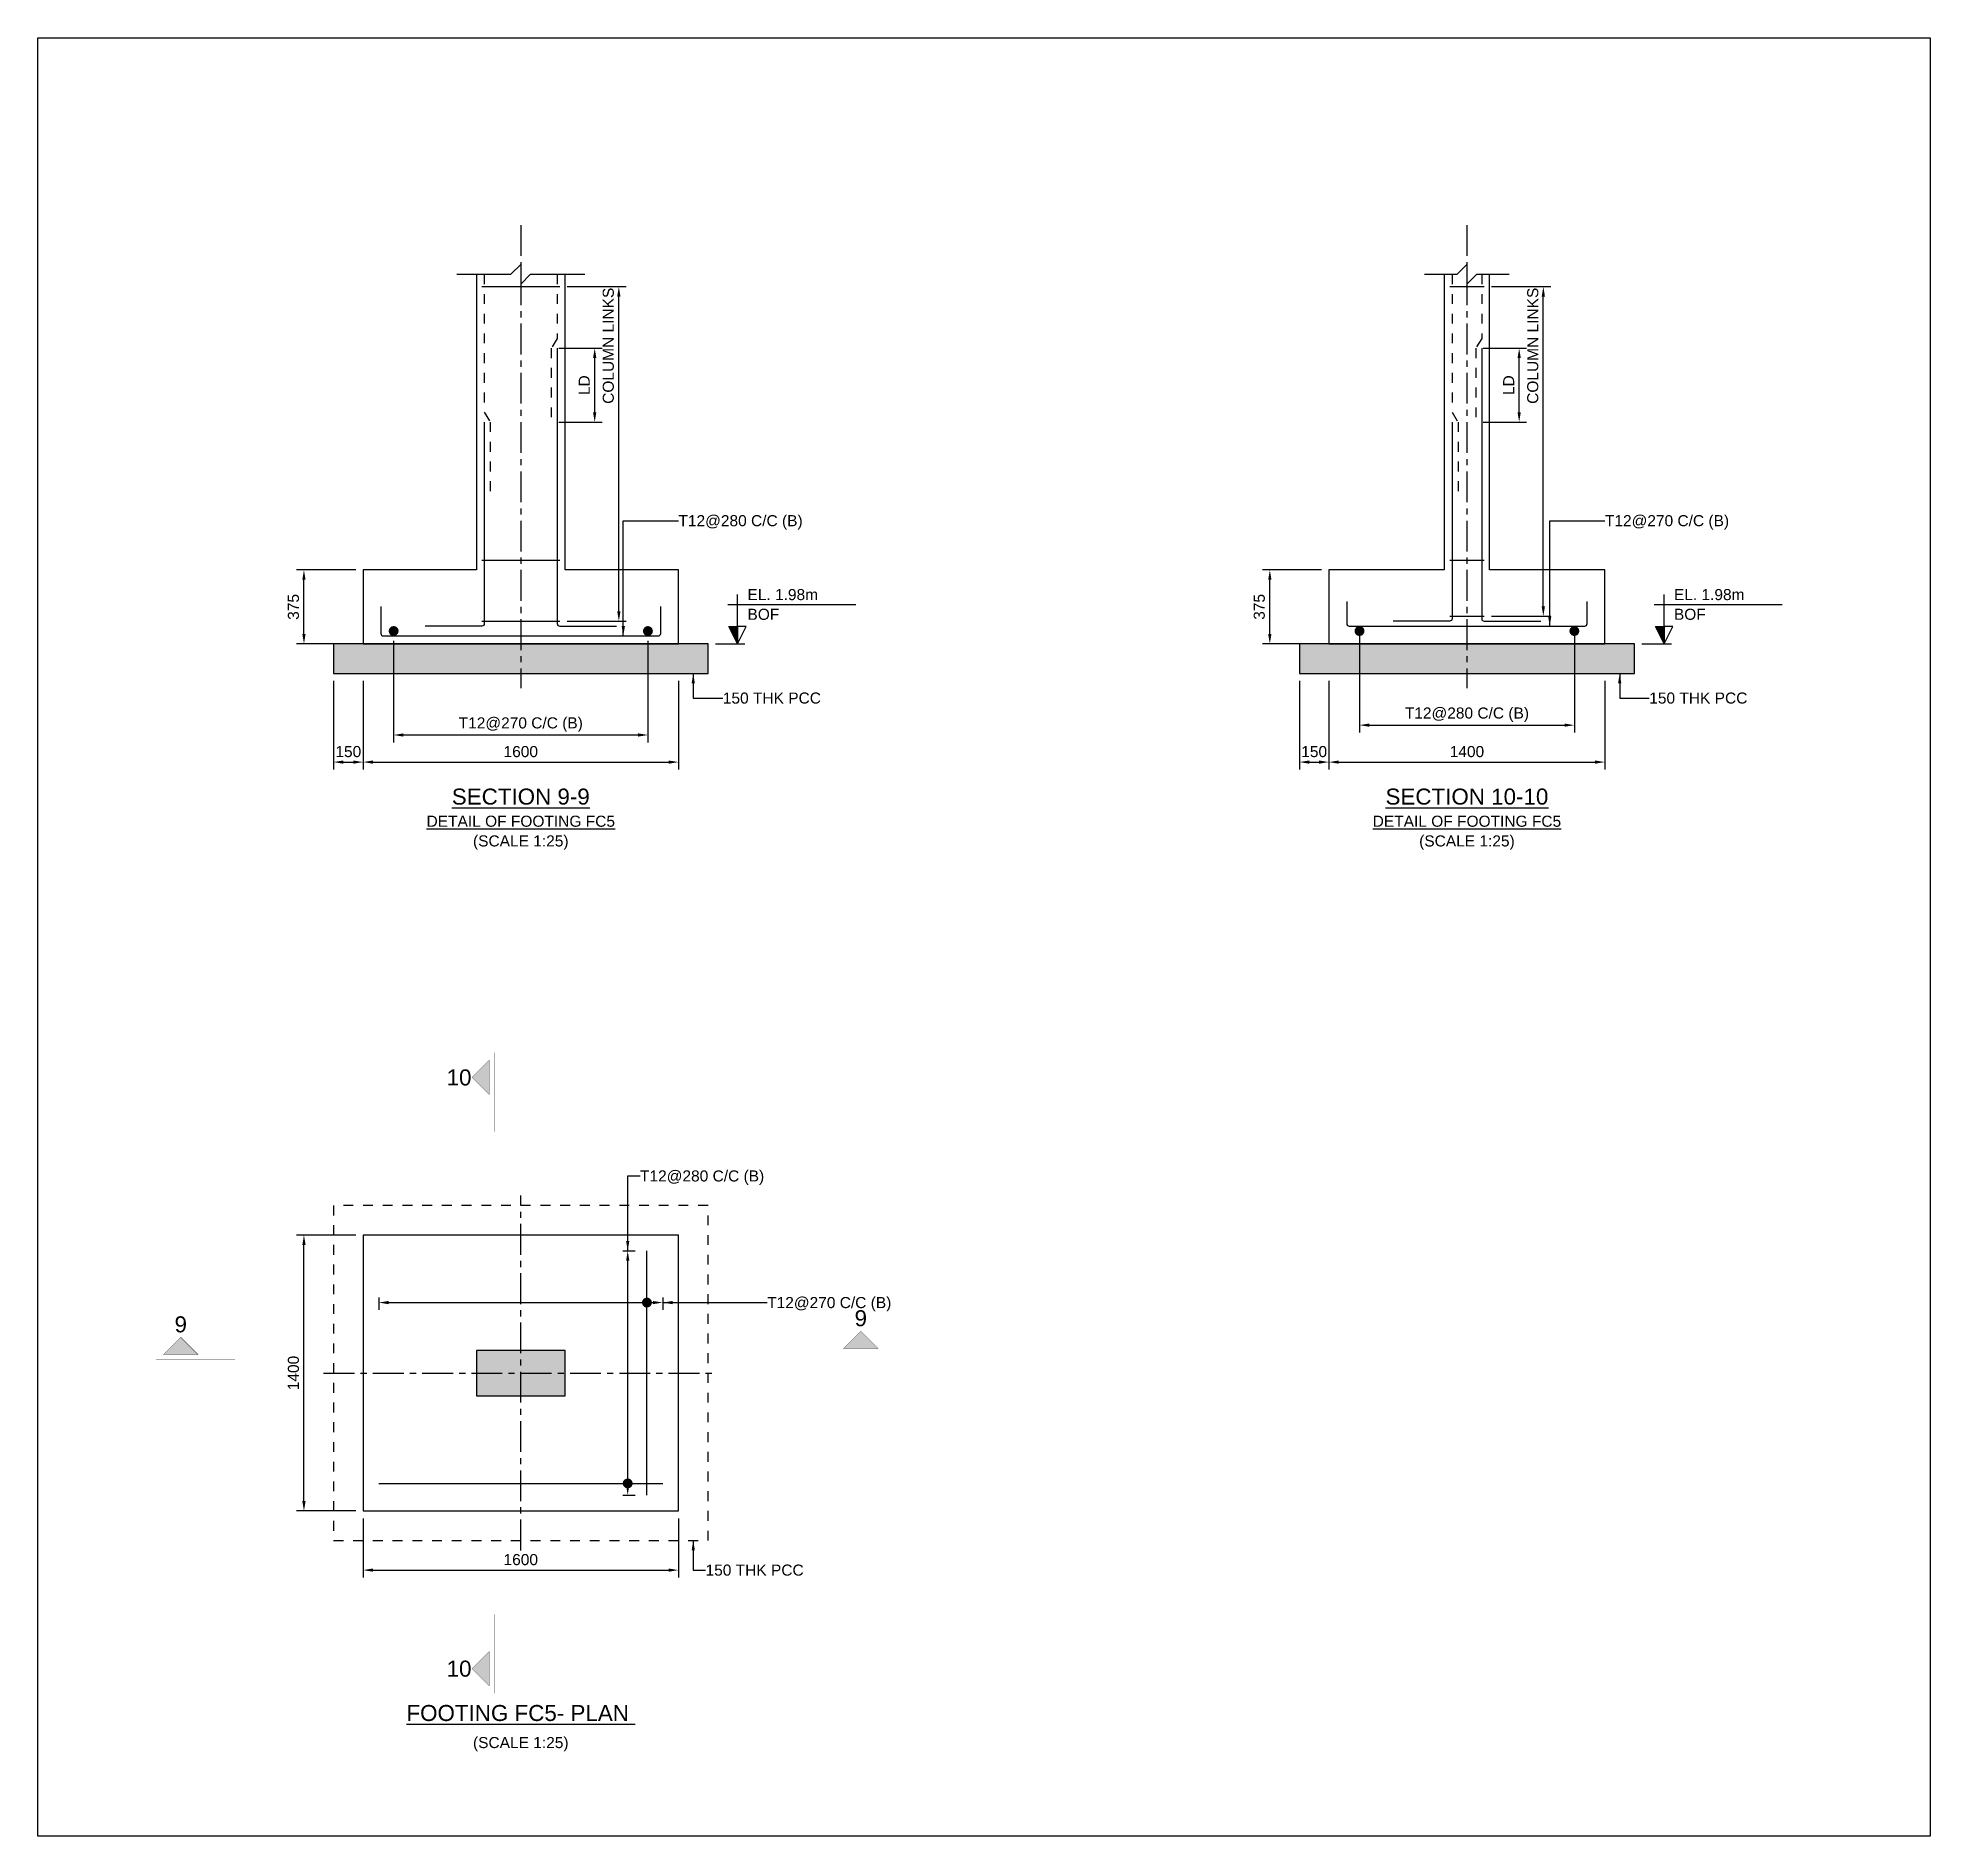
# Model space of a CAD drawing. Header units: inches. Extents: x -5500 to 172521, y -181100 to 5500.
# Drawn here: x 78121 to 116521, y -80100 to -43600 of the extents above; entities that cross this region are included whole.
import ezdxf
from ezdxf.enums import TextEntityAlignment as Align

# ---------------------------------------------------------------- set-up
doc = ezdxf.new("R2010")
doc.units = ezdxf.units.IN
doc.header["$LTSCALE"] = 1000
doc.header["$MEASUREMENT"] = 0
doc.linetypes.add('Cline', pattern=[1, 0.625, -0.125, 0.125, -0.125])
doc.linetypes.add('Dashed', pattern=[0.6, 0.2, -0.2, 0.2])
for name, color, linetype in [('Center Line', 1, 'Continuous'), ('Column', 2, 'Continuous'), ('Concrete Line', 2, 'Continuous'), ('Dim', 31, 'Continuous'), ('Footing', 4, 'Continuous'), ('Labels', 4, 'Continuous'), ('PCC', 5, 'Continuous'), ('Reinforcement', 4, 'Continuous'), ('Section Mark', 5, 'Continuous'), ('Solid', 25, 'Continuous'), ('Text', 31, 'Continuous')]:
    doc.layers.add(name, color=color, linetype=linetype)
doc.styles.add('SC-FTG1', font='SansSerif')
doc.styles.add('SC-FTG2', font='SansSerif')
doc.dimstyles.new('RccFooting', dxfattribs={"dimtxt": 225, "dimasz": 200, "dimexe": 150, "dimexo": 150, "dimgap": 100, "dimtad": 1, "dimtoh": 1, "dimdec": 4, "dimlfac": 0.25, "dimzin": 0, "dimdsep": 46, "dimtxsty": 'SC-FTG2', "dimcen": 0.09, "dimclrd": 8, "dimclre": 8, "dimclrt": 31, "dimadec": 0, "dimazin": 0, "dimtfac": 1, "dimtdec": 0, "dimtix": 1, "dimtofl": 0, "dimtmove": 0, "dimatfit": 3, "dimfxl": 1, "dimtolj": 1, "dimtzin": 0, "dimarcsym": 0})

msp = doc.modelspace()

# ---------------------------------------------------------------- texts
at = {"layer": 'Dim', "style": 'SC-FTG2'}
for s, p in [('T12@280 C/C (B)', (91121, -53400)), ('T12@270 C/C (B)', (109921, -53400)), ('150 THK PCC', (92021, -57000)), ('150 THK PCC', (110821, -57000)), ('150 THK PCC', (91671, -74700))]:
    msp.add_text(s, height=225, dxfattribs=at).set_placement(p, align=Align.MIDDLE_LEFT)
at = {"layer": 'Labels', "style": 'SC-FTG1'}
for s, p in [('%%USECTION 9-9', (87921, -59000)), ('%%USECTION 10-10', (107121, -59000)), ('%%uFOOTING FC5- PLAN ', (87921, -77600))]:
    msp.add_text(s, height=325, dxfattribs=at).set_placement(p, align=Align.MIDDLE_CENTER)
at = {"layer": 'Section Mark', "style": 'SC-FTG1'}
for s, p in [('10', (86668.5, -64700)), ('9', (94821, -69587.5)), ('9', (81021, -69711.5)), ('10', (86668.5, -76700))]:
    msp.add_text(s, height=325, dxfattribs=at).set_placement(p, align=Align.MIDDLE_CENTER)
at = {"layer": 'Text'}
for s, style, p in [('EL. 1.98m', 'SC-FTG2', (92521, -54900)), ('EL. 1.98m', 'SC-FTG2', (111321, -54900)), ('BOF', 'SC-FTG2', (92521, -55300)), ('BOF', 'SC-FTG2', (111321, -55300)), ('T12@280 C/C (B)', 'SC-FTG1', (90341, -66700)), ('T12@270 C/C (B)', 'SC-FTG1', (92921, -69270))]:
    msp.add_text(s, height=225, dxfattribs=dict(at, style=style)).set_placement(p, align=Align.MIDDLE_LEFT)
at = {"layer": 'Text', "style": 'SC-FTG1'}
for s, p in [('%%UDETAIL OF FOOTING FC5', (87921, -59500)), ('%%UDETAIL OF FOOTING FC5', (107121, -59500)), ('(SCALE 1:25)', (87921, -59900)), ('(SCALE 1:25)', (107121, -59900)), ('(SCALE 1:25)', (87921, -78200))]:
    msp.add_text(s, height=225, dxfattribs=at).set_placement(p, align=Align.MIDDLE_CENTER)

# ---------------------------------------------------------------- blocks, each defined once
blk = doc.blocks.new('*D95')
at = {"color": 8, "linetype": 'ByBlock', "lineweight": -2}
for p, q in [((84721, -73650), (84721, -74850)), ((91121, -73650), (91121, -74850)), ((84921, -74700), (90921, -74700))]:
    blk.add_line(p, q, dxfattribs=at)
at = {"color": 8}
for points in [[(84721, -74700), (84921, -74667), (84921, -74733)], [(91121, -74700), (90921, -74733), (90921, -74667)]]:
    blk.add_solid(points, dxfattribs=at)
at = {"layer": 'Defpoints', "color": 31}
for p in [(84721, -73500), (91121, -73500), (84721, -74700)]:
    blk.add_point(p, dxfattribs=at)
at = {"color": 31, "insert": (87921, -74488), "char_height": 225, "attachment_point": 5, "style": 'SC-FTG2'}
blk.add_mtext('\\A1;1600', dxfattribs=at)
blk = doc.blocks.new('*D96')
at = {"color": 8, "linetype": 'ByBlock', "lineweight": -2}
for p, q in [((84571, -67900), (83371, -67900)), ((83521, -73300), (83521, -68100)), ((84571, -73500), (83371, -73500))]:
    blk.add_line(p, q, dxfattribs=at)
at = {"color": 8}
for points in [[(83521, -67900), (83554, -68100), (83488, -68100)], [(83521, -73500), (83488, -73300), (83554, -73300)]]:
    blk.add_solid(points, dxfattribs=at)
at = {"layer": 'Defpoints', "color": 31}
for p in [(84721, -67900), (83521, -73500), (84721, -73500)]:
    blk.add_point(p, dxfattribs=at)
at = {"color": 31, "insert": (83308, -70700), "char_height": 225, "attachment_point": 5, "rotation": 90, "style": 'SC-FTG2'}
blk.add_mtext('\\A1;1400', dxfattribs=at)
blk = doc.blocks.new('*D97')
at = {"color": 8, "linetype": 'ByBlock', "lineweight": -2}
for p, q in [((89991, -68220), (90241, -68220)), ((90091, -72980), (90091, -68420)), ((89991, -73180), (90241, -73180))]:
    blk.add_line(p, q, dxfattribs=at)
at = {"color": 8}
for points in [[(90091, -68220), (90124, -68420), (90058, -68420)], [(90091, -73180), (90058, -72980), (90124, -72980)]]:
    blk.add_solid(points, dxfattribs=at)
at = {"layer": 'Defpoints', "color": 31}
for p in [(89841, -68220), (89841, -73180), (90091, -73180)]:
    blk.add_point(p, dxfattribs=at)
blk = doc.blocks.new('*D98')
at = {"color": 8, "linetype": 'ByBlock', "lineweight": -2}
for p, q in [((85041, -69170), (85041, -69420)), ((85241, -69270), (90601, -69270)), ((90801, -69170), (90801, -69420))]:
    blk.add_line(p, q, dxfattribs=at)
at = {"color": 8}
for points in [[(85041, -69270), (85241, -69237), (85241, -69303)], [(90801, -69270), (90601, -69303), (90601, -69237)]]:
    blk.add_solid(points, dxfattribs=at)
at = {"layer": 'Defpoints', "color": 31}
for p in [(85041, -69020), (90801, -69020), (85041, -69270)]:
    blk.add_point(p, dxfattribs=at)
blk = doc.blocks.new('*D99')
at = {"color": 8, "linetype": 'ByBlock', "lineweight": -2}
for p, q in [((84121, -56650), (84121, -58450)), ((84721, -56650), (84721, -58450)), ((84321, -58300), (84521, -58300))]:
    blk.add_line(p, q, dxfattribs=at)
at = {"color": 8}
for points in [[(84121, -58300), (84321, -58267), (84321, -58333)], [(84721, -58300), (84521, -58333), (84521, -58267)]]:
    blk.add_solid(points, dxfattribs=at)
at = {"layer": 'Defpoints', "color": 31}
for p in [(84121, -56500), (84721, -56500), (84121, -58300)]:
    blk.add_point(p, dxfattribs=at)
at = {"color": 31, "insert": (84421, -58088), "char_height": 225, "attachment_point": 5, "style": 'SC-FTG2'}
blk.add_mtext('\\A1;150', dxfattribs=at)
blk = doc.blocks.new('*D100')
at = {"color": 8, "linetype": 'ByBlock', "lineweight": -2}
for p, q in [((84721, -56650), (84721, -58450)), ((91121, -56650), (91121, -58450)), ((84921, -58300), (90921, -58300))]:
    blk.add_line(p, q, dxfattribs=at)
at = {"color": 8}
for points in [[(84721, -58300), (84921, -58267), (84921, -58333)], [(91121, -58300), (90921, -58333), (90921, -58267)]]:
    blk.add_solid(points, dxfattribs=at)
at = {"layer": 'Defpoints', "color": 31}
for p in [(84721, -56500), (91121, -56500), (84721, -58300)]:
    blk.add_point(p, dxfattribs=at)
at = {"color": 31, "insert": (87921, -58088), "char_height": 225, "attachment_point": 5, "style": 'SC-FTG2'}
blk.add_mtext('\\A1;1600', dxfattribs=at)
blk = doc.blocks.new('*D101')
at = {"color": 8, "linetype": 'ByBlock', "lineweight": -2}
for p, q in [((84571, -54400), (83371, -54400)), ((83521, -55700), (83521, -54600)), ((84571, -55900), (83371, -55900))]:
    blk.add_line(p, q, dxfattribs=at)
at = {"color": 8}
for points in [[(83521, -54400), (83554, -54600), (83488, -54600)], [(83521, -55900), (83488, -55700), (83554, -55700)]]:
    blk.add_solid(points, dxfattribs=at)
at = {"layer": 'Defpoints', "color": 31}
for p in [(84721, -54400), (83521, -55900), (84721, -55900)]:
    blk.add_point(p, dxfattribs=at)
at = {"color": 31, "insert": (83308, -55150), "char_height": 225, "attachment_point": 5, "rotation": 90, "style": 'SC-FTG2'}
blk.add_mtext('\\A1;375', dxfattribs=at)
blk = doc.blocks.new('*D102')
at = {"color": 8, "linetype": 'ByBlock', "lineweight": -2}
for p, q in [((85341, -55840), (85341, -57900)), ((90501, -55840), (90501, -57900)), ((85541, -57750), (90301, -57750))]:
    blk.add_line(p, q, dxfattribs=at)
at = {"color": 8}
for points in [[(85341, -57750), (85541, -57717), (85541, -57783)], [(90501, -57750), (90301, -57783), (90301, -57717)]]:
    blk.add_solid(points, dxfattribs=at)
at = {"layer": 'Defpoints', "color": 31}
for p in [(85341, -55690), (90501, -55690), (85341, -57750)]:
    blk.add_point(p, dxfattribs=at)
at = {"color": 31, "insert": (87921, -57538), "char_height": 225, "attachment_point": 5, "style": 'SC-FTG2'}
blk.add_mtext('\\A1;T12@270 C/C (B)', dxfattribs=at)
blk = doc.blocks.new('*D103')
at = {"color": 8, "linetype": 'ByBlock', "lineweight": -2}
for p, q in [((88691, -49900), (89571, -49900)), ((89421, -51200), (89421, -50100)), ((88691, -51400), (89571, -51400))]:
    blk.add_line(p, q, dxfattribs=at)
at = {"color": 8}
for points in [[(89421, -49900), (89454, -50100), (89388, -50100)], [(89421, -51400), (89388, -51200), (89454, -51200)]]:
    blk.add_solid(points, dxfattribs=at)
at = {"layer": 'Defpoints', "color": 31}
for p in [(88541, -49900), (88541, -51400), (89421, -51400)]:
    blk.add_point(p, dxfattribs=at)
at = {"color": 31, "insert": (89208, -50650), "char_height": 225, "attachment_point": 5, "rotation": 90, "style": 'SC-FTG2'}
blk.add_mtext('\\A1;LD', dxfattribs=at)
blk = doc.blocks.new('*D104')
at = {"color": 8, "linetype": 'ByBlock', "lineweight": -2}
for p, q in [((88861, -48650), (90061, -48650)), ((89911, -55240), (89911, -48850)), ((88861, -55440), (90061, -55440))]:
    blk.add_line(p, q, dxfattribs=at)
at = {"color": 8}
for points in [[(89911, -48650), (89944, -48850), (89878, -48850)], [(89911, -55440), (89878, -55240), (89944, -55240)]]:
    blk.add_solid(points, dxfattribs=at)
at = {"layer": 'Defpoints', "color": 31}
for p in [(88711, -48650), (88711, -55440), (89911, -55440)]:
    blk.add_point(p, dxfattribs=at)
at = {"color": 31, "insert": (89698, -49850), "char_height": 225, "attachment_point": 5, "rotation": 90, "style": 'SC-FTG2'}
blk.add_mtext('\\A1;COLUMN LINKS', dxfattribs=at)
blk = doc.blocks.new('*D105')
at = {"color": 8, "linetype": 'ByBlock', "lineweight": -2}
for p, q in [((103721, -56650), (103721, -58450)), ((104321, -56650), (104321, -58450)), ((103921, -58300), (104121, -58300))]:
    blk.add_line(p, q, dxfattribs=at)
at = {"color": 8}
for points in [[(103721, -58300), (103921, -58267), (103921, -58333)], [(104321, -58300), (104121, -58333), (104121, -58267)]]:
    blk.add_solid(points, dxfattribs=at)
at = {"layer": 'Defpoints', "color": 31}
for p in [(103721, -56500), (104321, -56500), (103721, -58300)]:
    blk.add_point(p, dxfattribs=at)
at = {"color": 31, "insert": (104021, -58088), "char_height": 225, "attachment_point": 5, "style": 'SC-FTG2'}
blk.add_mtext('\\A1;150', dxfattribs=at)
blk = doc.blocks.new('*D106')
at = {"color": 8, "linetype": 'ByBlock', "lineweight": -2}
for p, q in [((104321, -56650), (104321, -58450)), ((109921, -56650), (109921, -58450)), ((104521, -58300), (109721, -58300))]:
    blk.add_line(p, q, dxfattribs=at)
at = {"color": 8}
for points in [[(104321, -58300), (104521, -58267), (104521, -58333)], [(109921, -58300), (109721, -58333), (109721, -58267)]]:
    blk.add_solid(points, dxfattribs=at)
at = {"layer": 'Defpoints', "color": 31}
for p in [(104321, -56500), (109921, -56500), (104321, -58300)]:
    blk.add_point(p, dxfattribs=at)
at = {"color": 31, "insert": (107121, -58088), "char_height": 225, "attachment_point": 5, "style": 'SC-FTG2'}
blk.add_mtext('\\A1;1400', dxfattribs=at)
blk = doc.blocks.new('*D107')
at = {"color": 8, "linetype": 'ByBlock', "lineweight": -2}
for p, q in [((104171, -54400), (102971, -54400)), ((103121, -55700), (103121, -54600)), ((104171, -55900), (102971, -55900))]:
    blk.add_line(p, q, dxfattribs=at)
at = {"color": 8}
for points in [[(103121, -54400), (103154, -54600), (103088, -54600)], [(103121, -55900), (103088, -55700), (103154, -55700)]]:
    blk.add_solid(points, dxfattribs=at)
at = {"layer": 'Defpoints', "color": 31}
for p in [(104321, -54400), (103121, -55900), (104321, -55900)]:
    blk.add_point(p, dxfattribs=at)
at = {"color": 31, "insert": (102908, -55150), "char_height": 225, "attachment_point": 5, "rotation": 90, "style": 'SC-FTG2'}
blk.add_mtext('\\A1;375', dxfattribs=at)
blk = doc.blocks.new('*D108')
at = {"color": 8, "linetype": 'ByBlock', "lineweight": -2}
for p, q in [((104941, -55640), (104941, -57700)), ((109301, -55640), (109301, -57700)), ((105141, -57550), (109101, -57550))]:
    blk.add_line(p, q, dxfattribs=at)
at = {"color": 8}
for points in [[(104941, -57550), (105141, -57517), (105141, -57583)], [(109301, -57550), (109101, -57583), (109101, -57517)]]:
    blk.add_solid(points, dxfattribs=at)
at = {"layer": 'Defpoints', "color": 31}
for p in [(104941, -55490), (109301, -55490), (104941, -57550)]:
    blk.add_point(p, dxfattribs=at)
at = {"color": 31, "insert": (107121, -57338), "char_height": 225, "attachment_point": 5, "style": 'SC-FTG2'}
blk.add_mtext('\\A1;T12@280 C/C (B)', dxfattribs=at)
blk = doc.blocks.new('*D109')
at = {"color": 8, "linetype": 'ByBlock', "lineweight": -2}
for p, q in [((107451, -49900), (108331, -49900)), ((108181, -51200), (108181, -50100)), ((107451, -51400), (108331, -51400))]:
    blk.add_line(p, q, dxfattribs=at)
at = {"color": 8}
for points in [[(108181, -49900), (108214, -50100), (108148, -50100)], [(108181, -51400), (108148, -51200), (108214, -51200)]]:
    blk.add_solid(points, dxfattribs=at)
at = {"layer": 'Defpoints', "color": 31}
for p in [(107301, -49900), (107301, -51400), (108181, -51400)]:
    blk.add_point(p, dxfattribs=at)
at = {"color": 31, "insert": (107968, -50650), "char_height": 225, "attachment_point": 5, "rotation": 90, "style": 'SC-FTG2'}
blk.add_mtext('\\A1;LD', dxfattribs=at)
blk = doc.blocks.new('*D110')
at = {"color": 8, "linetype": 'ByBlock', "lineweight": -2}
for p, q in [((107621, -48650), (108821, -48650)), ((108671, -55140), (108671, -48850)), ((107621, -55340), (108821, -55340))]:
    blk.add_line(p, q, dxfattribs=at)
at = {"color": 8}
for points in [[(108671, -48650), (108704, -48850), (108638, -48850)], [(108671, -55340), (108638, -55140), (108704, -55140)]]:
    blk.add_solid(points, dxfattribs=at)
at = {"layer": 'Defpoints', "color": 31}
for p in [(107471, -48650), (107471, -55340), (108671, -55340)]:
    blk.add_point(p, dxfattribs=at)
at = {"color": 31, "insert": (108458, -49850), "char_height": 225, "attachment_point": 5, "rotation": 90, "style": 'SC-FTG2'}
blk.add_mtext('\\A1;COLUMN LINKS', dxfattribs=at)

# ---------------------------------------------------------------- dimensions: what is measured, and where the dimension line sits
at = {"layer": 'Dim'}
for base, p1, p2, angle, text, picture, middle in [((89911, -48650), (88711, -55440), (88711, -48650), 90, 'COLUMN LINKS', '*D104', (89911, -49850)), ((108671, -48650), (107471, -55340), (107471, -48650), 90, 'COLUMN LINKS', '*D110', (108671, -49850)), ((89421, -49900), (88541, -51400), (88541, -49900), 90, 'LD', '*D103', (89421, -50650)), ((108181, -49900), (107301, -51400), (107301, -49900), 90, 'LD', '*D109', (108181, -50650)), ((90091, -68220), (89841, -73180), (89841, -68220), 90, ' ', '*D97', (90091, -71640)), ((90801, -69270), (85041, -69020), (90801, -69020), 0, ' ', '*D98', (89181, -69270))]:
    dim = msp.add_linear_dim(base=base, p1=p1, p2=p2, angle=angle, text=text, dimstyle='RccFooting', override={"dimjust": 0}, dxfattribs=at)
    dim.commit()
    dim.dimension.update_dxf_attribs({"geometry": picture, "text_midpoint": middle, "dimtype": 129})
for p1, p2, distance, text, picture, middle in [((84721, -55900), (84721, -54400), 1200, '375', '*D101', (83521, -55150)), ((104321, -55900), (104321, -54400), 1200, '375', '*D107', (103121, -55150)), ((104941, -55490), (109301, -55490), -2060, 'T12@280 C/C (B)', '*D108', (107121, -57550)), ((85341, -55690), (90501, -55690), -2060, 'T12@270 C/C (B)', '*D102', (87921, -57750)), ((84121, -56500), (84721, -56500), -1800, '150', '*D99', (84421, -58300)), ((84721, -56500), (91121, -56500), -1800, '1600', '*D100', (87921, -58300)), ((103721, -56500), (104321, -56500), -1800, '150', '*D105', (104021, -58300)), ((104321, -56500), (109921, -56500), -1800, '1400', '*D106', (107121, -58300)), ((84721, -73500), (84721, -67900), 1200, '1400', '*D96', (83521, -70700)), ((84721, -73500), (91121, -73500), -1200, '1600', '*D95', (87921, -74700))]:
    dim = msp.add_aligned_dim(p1=p1, p2=p2, distance=distance, text=text, dimstyle='RccFooting', dxfattribs=at)
    dim.commit()
    dim.dimension.update_dxf_attribs({"geometry": picture, "text_midpoint": middle})

# ---------------------------------------------------------------- hatches: boundary and pattern name
at = {"layer": 'Solid'}
for points in [[(92321, -55900), (92146, -55550), (92321, -55550)], [(111121, -55900), (110946, -55550), (111121, -55550)], [(84121, -56500), (91721, -56500), (91721, -55900), (84121, -55900)], [(103721, -56500), (110521, -56500), (110521, -55900), (103721, -55900)], [(87281, -64350), (86931, -64700), (87281, -65050), (87281, -64350)], [(95171, -70200), (94821, -69850), (94471, -70200), (95171, -70200)], [(80671, -70324), (81021, -69974), (81371, -70324), (80671, -70324)], [(87021, -71160), (88821, -71160), (88821, -70240), (87021, -70240)], [(87281, -77050), (86931, -76700), (87281, -76350), (87281, -77050)]]:
    msp.add_hatch(color=256, dxfattribs=at).paths.add_polyline_path(points, flags=0)

# ---------------------------------------------------------------- linework, layer by layer
msp.add_lwpolyline([(78121, -80100), (78121, -43600), (116521, -43600), (116521, -80100), (78121, -80100)])
at = {"layer": 'Center Line', "linetype": 'Cline'}
for points in [[(87921, -47400), (87921, -56800)], [(107121, -47400), (107121, -56800)], [(87921, -74300), (87921, -67100)], [(83921, -70700), (91921, -70700)]]:
    msp.add_lwpolyline(points, dxfattribs=at)
at = {"layer": 'Column'}
msp.add_lwpolyline([(87021, -71160), (88821, -71160), (88821, -70240), (87021, -70240), (87021, -71160)], dxfattribs=at)
at = {"layer": 'Concrete Line'}
for points in [[(86621, -48400), (87721, -48400), (87921, -48200), (87921, -48600), (88121, -48400), (89221, -48400)], [(106261, -48400), (106921, -48400), (107121, -48200), (107121, -48600), (107321, -48400), (107981, -48400)], [(87021, -48400), (87021, -54400), (84721, -54400), (84721, -55900), (91121, -55900), (91121, -54400), (88821, -54400), (88821, -48400)], [(106661, -48400), (106661, -54400), (104321, -54400), (104321, -55900), (109921, -55900), (109921, -54400), (107581, -54400), (107581, -48400)]]:
    msp.add_lwpolyline(points, dxfattribs=at)
at = {"layer": 'Dim', "color": 8, "const_width": 100}
for points in [[(90431, -69270, 1), (90531, -69270, 1)], [(90041, -72940, 1), (90141, -72940, 1)]]:
    msp.add_lwpolyline(points, format="xyb", close=True, dxfattribs=at)
at = {"layer": 'Footing'}
msp.add_lwpolyline([(84721, -73500), (91121, -73500), (91121, -67900), (84721, -67900), (84721, -73500)], dxfattribs=at)
at = {"layer": 'PCC'}
for points in [[(84121, -56500), (91721, -56500), (91721, -55900), (84121, -55900), (84121, -56500)], [(103721, -56500), (110521, -56500), (110521, -55900), (103721, -55900), (103721, -56500)]]:
    msp.add_lwpolyline(points, dxfattribs=at)
at = {"layer": 'PCC', "linetype": 'Dashed'}
msp.add_lwpolyline([(84121, -74100), (91721, -74100), (91721, -67300), (84121, -67300), (84121, -74100)], dxfattribs=at)
at = {"layer": 'Reinforcement'}
for points in [[(87131, -48650), (88711, -48650)], [(106771, -48650), (107471, -48650)], [(87131, -54200), (88711, -54200)], [(106771, -54200), (107471, -54200)], [(87131, -55440), (88711, -55440)], [(106771, -55340), (107471, -55340)], [(90481, -73180), (90481, -68220)], [(85041, -72940), (90801, -72940)]]:
    msp.add_lwpolyline(points, dxfattribs=at)
at = {"layer": 'Reinforcement', "linetype": 'Dashed'}
for points in [[(87181, -48400), (87181, -51200), (87301, -51400), (87301, -52900)], [(88661, -48400), (88661, -49700), (88541, -49900), (88541, -51400)], [(106821, -48400), (106821, -51200), (106941, -51400), (106941, -52900)], [(107421, -48400), (107421, -49700), (107301, -49900), (107301, -51400)]]:
    msp.add_lwpolyline(points, dxfattribs=at)
at = {"layer": 'Reinforcement'}
for points in [[(88661, -49900), (88661, -55490, 0.4), (88711, -55540), (89861, -55540, 0.4), (89861, -55540), (89861, -55540)], [(107421, -49900), (107421, -55390, 0.4), (107471, -55440), (108621, -55440, 0.4), (108621, -55440), (108621, -55440)], [(87181, -51400), (87181, -55490, -0.4), (87131, -55540), (85981, -55540, 0.4), (85981, -55540), (85981, -55540)], [(106821, -51400), (106821, -55390, -0.4), (106771, -55440), (105621, -55440, 0.4), (105621, -55440), (105621, -55440)], [(85081, -55140), (85081, -55690, 0.4), (85131, -55740), (90711, -55740, 0.4), (90761, -55690), (90761, -55140)], [(104681, -55040), (104681, -55490, 0.4), (104731, -55540), (109511, -55540, 0.4), (109561, -55490), (109561, -55040)]]:
    msp.add_lwpolyline(points, format="xyb", dxfattribs=at)
at = {"layer": 'Reinforcement', "const_width": 100}
for points in [[(85291, -55640, 1), (85391, -55640, 1)], [(90451, -55640, 1), (90551, -55640, 1)], [(104891, -55640, 1), (104991, -55640, 1)], [(109251, -55640, 1), (109351, -55640, 1)]]:
    msp.add_lwpolyline(points, format="xyb", close=True, dxfattribs=at)
at = {"layer": 'Section Mark'}
for p, q in [((91871, -55900), (92471, -55900)), ((110671, -55900), (111271, -55900))]:
    msp.add_line(p, q, dxfattribs=at)
for points in [[(92321, -55900), (92321, -54900)], [(111121, -55900), (111121, -54900)], [(92121, -55100), (94721, -55100)], [(110921, -55100), (113521, -55100)], [(92321, -55900), (92146, -55550), (92321, -55550), (92321, -55900)], [(92321, -55900), (92496, -55550), (92321, -55550), (92321, -55900)], [(111121, -55900), (110946, -55550), (111121, -55550), (111121, -55900)], [(111121, -55900), (111296, -55550), (111121, -55550), (111121, -55900)]]:
    msp.add_lwpolyline(points, dxfattribs=at)
at = {"layer": 'Section Mark', "const_width": 5}
for points in [[(87281, -64350), (86931, -64700), (87281, -65050), (87281, -64350)], [(87381, -65800), (87381, -64200)], [(95171, -70200), (94821, -69850), (94471, -70200), (95171, -70200)], [(80671, -70324), (81021, -69974), (81371, -70324), (80671, -70324)], [(82121, -70424), (80521, -70424)], [(93721, -70300), (95321, -70300)], [(87381, -75600), (87381, -77200)], [(87281, -77050), (86931, -76700), (87281, -76350), (87281, -77050)]]:
    msp.add_lwpolyline(points, dxfattribs=at)

msp.set_redraw_order([(e.dxf.handle, doc.entitydb.next_handle()) for e in msp.query("TEXT MTEXT ATTDEF DIMENSION ARC_DIMENSION")])  # texts and dimensions are drawn at this point

# ---------------------------------------------------------------- leaders
at = {"layer": 'Dim', "color": 8}
for points in [[(90001, -55740), (90001, -53400), (91121, -53400)], [(108801, -55540), (108801, -53400), (109921, -53400)], [(91421, -56500), (91421, -57000), (92021, -57000)], [(110221, -56500), (110221, -57000), (110821, -57000)], [(90091, -68220), (90091, -66700), (90341, -66700)], [(90801, -69270), (92921, -69270), (92921, -69270)], [(91421, -74100), (91421, -74700), (91671, -74700)]]:
    msp.add_leader(points, dimstyle='RccFooting', dxfattribs=at)

doc.saveas('drawing.dxf')
